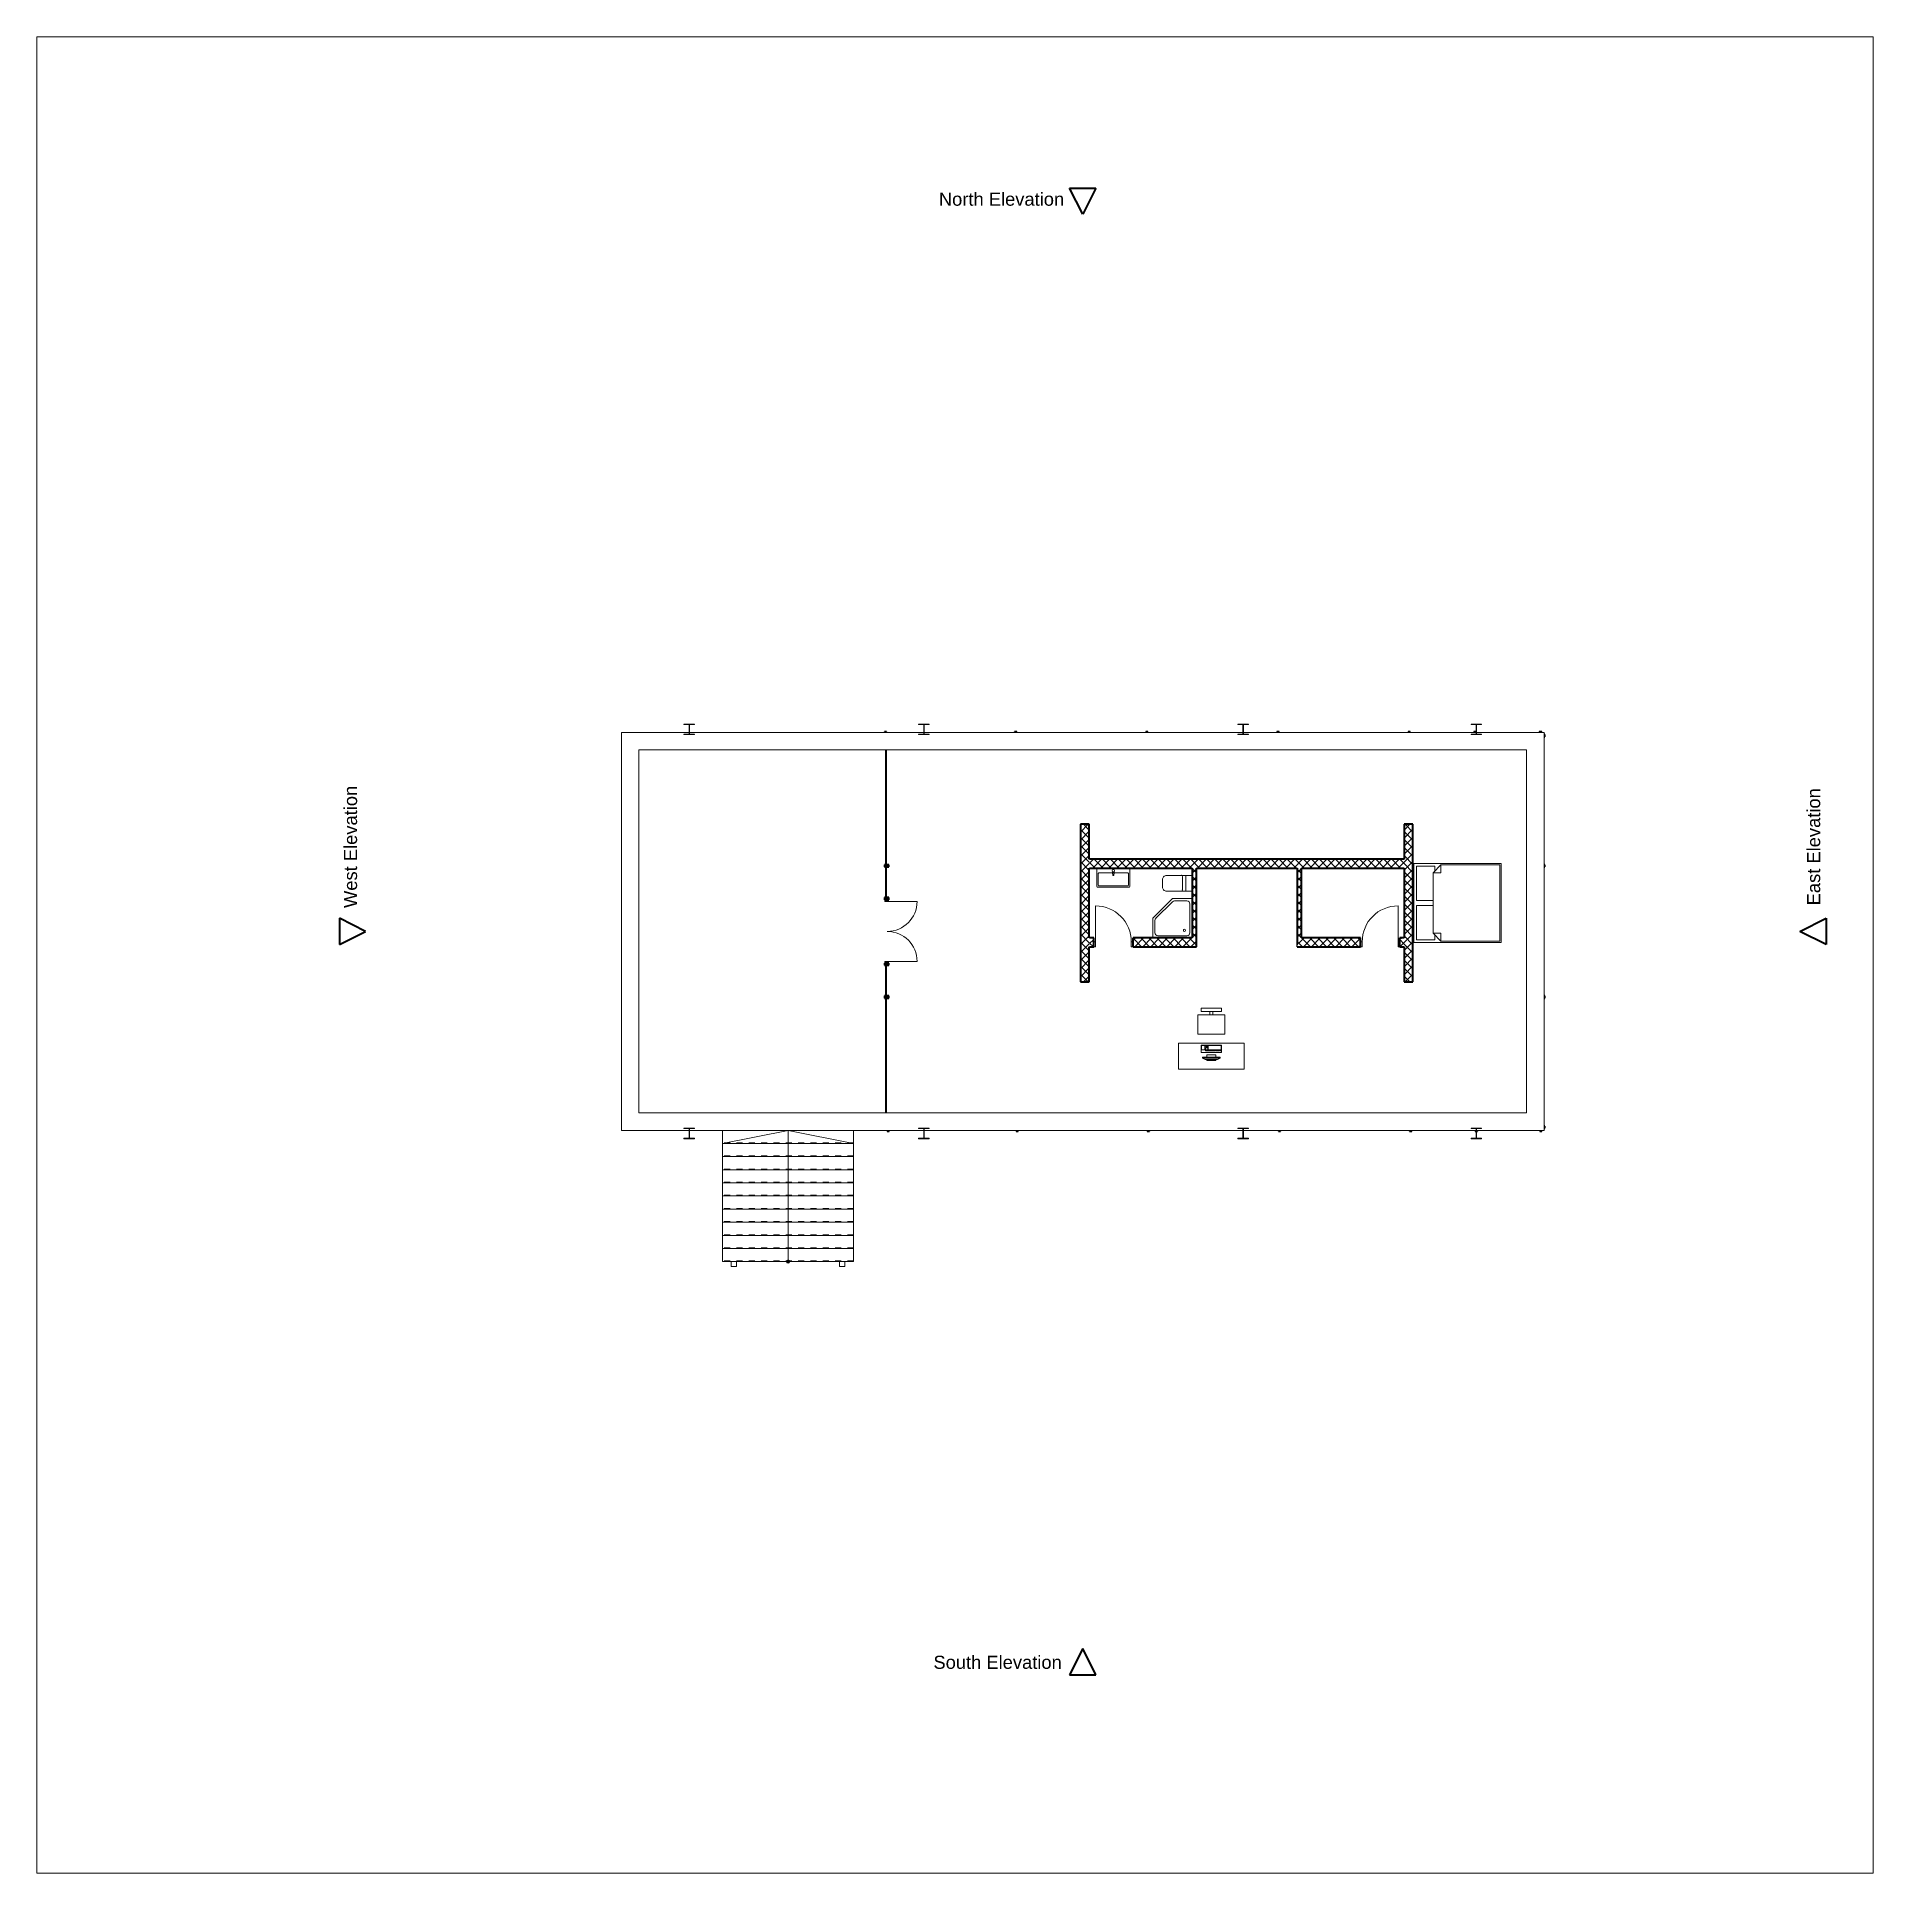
# Model space of a CAD drawing. Header units: metres. Extents: x -13.4 to 28.6, y -17 to 25.
import ezdxf

# ---------------------------------------------------------------- set-up
doc = ezdxf.new("R2010")
doc.units = ezdxf.units.M
doc.header["$MEASUREMENT"] = 0
doc.set_wipeout_variables(frame=1)
for name, pattern in [('Dense Dotted', [0.176389, 0, -0.176389]), ('Small Dashed', [0.282222, 0.141111, -0.141111]), ('Wipeout_Contour', [1, 0, -1])]:
    doc.linetypes.add(name, pattern=pattern)
for name, color, linetype in [('Finish - Wall', 7, 'Continuous'), ('Interior - Furniture', 7, 'Continuous'), ('Interior - Partition', 7, 'Continuous'), ('Marker - Elevation', 7, 'Continuous'), ('Porte ARCHICAD', 7, 'Continuous'), ('Site & Landscape - Terrain', 7, 'Continuous'), ('Structural - Bearing', 7, 'Continuous'), ('Structural - Stair & Railing', 7, 'Continuous')]:
    doc.layers.add(name, color=color, linetype=linetype)
for name, color, linetype, lineweight in [('Finish - Wall_Num_Penna__1', 7, 'Continuous', 13), ('Finish - Wall_Num_Penna__27', 7, 'Continuous', 35), ('Interior - Furniture _Num_Penna__75', 6, 'Continuous', 20), ('Interior - Partition_Num_Penna__27', 7, 'Continuous', 35), ('Marker - Elevation_Num_Penna__6', 5, 'Continuous', 35), ('Porte ARCHICAD_Num_Penna__27', 7, 'Continuous', 35), ('Structural - Bearing_Num_Penna__1', 7, 'Continuous', 13), ('Structural - Stair & Railing_Num_Penna__11', 171, 'Continuous', 18)]:
    doc.layers.add(name, color=color, linetype=linetype, lineweight=lineweight)
for name, color, linetype, lineweight, true_color in [('Finish - Wall_Num_Penna__165', 7, 'Continuous', 13, 0x80d6ff), ('Finish - Wall_Num_Penna__166', 7, 'Continuous', 13, 0x97cbff), ('Interior - Furniture _Num_Penna__4', 7, 'Continuous', 20, 0x029e21), ('Interior - Partition_Num_Penna__169', 7, 'Continuous', 13, 0x68b353), ('Interior - Partition_Num_Penna__87', 7, 'Continuous', 20, 0x6a6a6a), ('Marker - Elevation_Num_Penna__25', 7, 'Continuous', 35, 0x40a5ff), ('Porte ARCHICAD_Num_Penna__103', 7, 'Continuous', 13, 0xffcc99), ('Porte ARCHICAD_Num_Penna__23', 7, 'Continuous', 20, 0xff6600), ('Porte ARCHICAD_Num_Penna__3', 7, 'Continuous', 18, 0xff6600), ('Site & Landscape - Terrain_Num_Penna__93', 7, 'Continuous', 13, 0xa2a233), ('Structural - Bearing_Num_Penna__166', 7, 'Continuous', 13, 0x97cbff), ('Structural - Bearing_Num_Penna__89', 7, 'Continuous', 20, 0x71cebe), ('Structural - Stair & Railing_Num_Penna__71', 171, 'Continuous', 20, 0xaaaaff), ('Structural - Stair & Railing_Num_Penna__91', 171, 'Continuous', 13, 0xaaaaff)]:
    doc.layers.add(name, color=color, linetype=linetype, lineweight=lineweight, true_color=true_color)
doc.styles.add('GENERATED_STYLE_1', font='Arial.ttf')
pattern_1 = [(45, (0, 0), (-0.0919239, 0.0919239), []), (135, (0, 0), (0.0919239, 0.0919239), [])]
pattern_2 = [(45, (0, 0), (-0.159099, 0.159099), []), (45, (-0.05303, 0.05303), (-0.159099, 0.159099), [])]

# ---------------------------------------------------------------- blocks, each defined once
blk = doc.blocks.new('Mesh_1', base_point=(-13.422, -17.039))
at = {"layer": 'Site & Landscape - Terrain_Num_Penna__93', "color": 55, "linetype": 'Continuous', "lineweight": 13, "true_color": 0xa2a233, "flags": 128}
blk.add_lwpolyline([(-13.422, -17.039), (28.578, -17.039), (28.578, 24.961), (-13.422, 24.961)], close=True, dxfattribs=at)
blk = doc.blocks.new('Solaio_1')
at = {"layer": 'Structural - Bearing_Num_Penna__89', "color": 123, "linetype": 'Continuous', "lineweight": 20, "true_color": 0x71cebe, "flags": 128}
blk.add_lwpolyline([(0, 0), (21, 0), (21, 9), (0, 9)], close=True, dxfattribs=at)
blk = doc.blocks.new('Solaio_2')
at = {"layer": 'Structural - Bearing_Num_Penna__89', "color": 123, "linetype": 'Continuous', "lineweight": 20, "true_color": 0x71cebe, "flags": 128}
blk.add_lwpolyline([(0, 0), (21, 0), (21, 9), (0, 9)], close=True, dxfattribs=at)
blk = doc.blocks.new('Solaio_3', base_point=(-0.05, 0.035))
at = {"layer": 'Structural - Bearing_Num_Penna__89', "color": 123, "linetype": 'Continuous', "lineweight": 20, "true_color": 0x71cebe, "flags": 128}
blk.add_lwpolyline([(-0.05, 0.035), (20.95, 0.035), (20.95, 9.035), (-0.05, 9.035)], close=True, dxfattribs=at)
blk = doc.blocks.new('Curtain Wall_1')
at = {"layer": 'Finish - Wall_Num_Penna__165', "linetype": 'Continuous', "lineweight": 0, "true_color": 0x20353f}
for points in [[(5.99, 8.98), (6.01, 8.98), (6.01, 5.995), (5.99, 5.995)], [(5.99, 6.005), (6.01, 6.005), (6.01, 5.245), (5.99, 5.245)], [(5.99, 3.755), (6.01, 3.755), (6.01, 2.995), (5.99, 2.995)], [(5.99, 3.005), (6.01, 3.005), (6.01, 0.02), (5.99, 0.02)]]:
    blk.add_hatch(color=159, dxfattribs=at).paths.add_polyline_path(points)
at = {"layer": 'Finish - Wall_Num_Penna__166', "linetype": 'Continuous', "lineweight": 13, "true_color": 0x97cbff}
for points in [[(5.965, 8.95), (6.065, 8.95), (6.065, 9), (5.965, 9)], [(5.965, 5.975), (6.065, 5.975), (6.065, 6.025), (5.965, 6.025)], [(5.965, 5.225), (6.065, 5.225), (6.065, 5.275), (5.965, 5.275)], [(5.965, 3.725), (6.065, 3.725), (6.065, 3.775), (5.965, 3.775)], [(5.965, 2.975), (6.065, 2.975), (6.065, 3.025), (5.965, 3.025)], [(5.965, 0), (6.065, 0), (6.065, 0.05), (5.965, 0.05)]]:
    blk.add_hatch(color=151, dxfattribs=at).paths.add_polyline_path(points)
at = {"layer": 'Porte ARCHICAD_Num_Penna__103', "linetype": 'Continuous', "lineweight": 13, "true_color": 0xffcc99}
for points in [[(6.03, 5.23), (6.03, 5.185), (5.975, 5.185), (5.975, 5.23)], [(5.975, 3.77), (5.975, 3.815), (6.03, 3.815), (6.03, 3.77)]]:
    blk.add_hatch(color=31, dxfattribs=at).paths.add_polyline_path(points)
at = {"layer": 'Finish - Wall_Num_Penna__1', "color": 7, "linetype": 'Continuous', "lineweight": 13}
for p, q in [((5.99, 5.995), (5.99, 8.98)), ((5.99, 8.98), (6.01, 8.98)), ((6.01, 8.98), (6.01, 5.995)), ((5.99, 5.245), (5.99, 6.005)), ((5.99, 6.005), (6.01, 6.005)), ((6.01, 5.995), (5.99, 5.995)), ((6.01, 6.005), (6.01, 5.245)), ((6.01, 5.245), (5.99, 5.245)), ((5.99, 2.995), (5.99, 3.755)), ((5.99, 3.755), (6.01, 3.755)), ((6.01, 3.755), (6.01, 2.995)), ((5.99, 0.02), (5.99, 3.005)), ((5.99, 3.005), (6.01, 3.005)), ((6.01, 2.995), (5.99, 2.995)), ((6.01, 3.005), (6.01, 0.02)), ((6.01, 0.02), (5.99, 0.02))]:
    blk.add_line(p, q, dxfattribs=at)
at = {"layer": 'Finish - Wall_Num_Penna__27', "color": 7, "linetype": 'Continuous', "lineweight": 35}
for p, q in [((6.065, 9), (5.965, 9)), ((5.965, 9), (5.965, 8.95)), ((5.965, 8.95), (6.065, 8.95)), ((6.065, 8.95), (6.065, 9)), ((6.065, 6.025), (5.965, 6.025)), ((5.965, 6.025), (5.965, 5.975)), ((5.965, 5.975), (6.065, 5.975)), ((6.065, 5.975), (6.065, 6.025)), ((6.065, 5.275), (5.965, 5.275)), ((5.965, 5.275), (5.965, 5.225)), ((5.965, 5.225), (6.065, 5.225)), ((6.065, 5.225), (6.065, 5.275)), ((6.065, 3.775), (5.965, 3.775)), ((5.965, 3.775), (5.965, 3.725)), ((5.965, 3.725), (6.065, 3.725)), ((6.065, 3.725), (6.065, 3.775)), ((6.065, 3.025), (5.965, 3.025)), ((5.965, 3.025), (5.965, 2.975)), ((5.965, 2.975), (6.065, 2.975)), ((6.065, 2.975), (6.065, 3.025)), ((6.065, 0.05), (5.965, 0.05)), ((5.965, 0.05), (5.965, 0)), ((5.965, 0), (6.065, 0)), ((6.065, 0), (6.065, 0.05))]:
    blk.add_line(p, q, dxfattribs=at)
at = {"layer": 'Porte ARCHICAD_Num_Penna__23', "color": 30, "linetype": 'Continuous', "lineweight": 20, "true_color": 0xff6600}
for p, q in [((5.975, 5.23), (6.03, 5.23)), ((5.975, 5.185), (5.975, 5.23)), ((6.03, 5.185), (5.975, 5.185)), ((6.03, 5.23), (6.03, 5.185)), ((6.03, 5.185), (6.71, 5.185)), ((5.975, 3.815), (6.03, 3.815)), ((5.975, 3.77), (5.975, 3.815)), ((6.03, 3.815), (6.03, 3.77)), ((6.03, 3.815), (6.71, 3.815)), ((6.03, 3.77), (5.975, 3.77))]:
    blk.add_line(p, q, dxfattribs=at)
at = {"layer": 'Porte ARCHICAD_Num_Penna__3', "color": 30, "linetype": 'Continuous', "lineweight": 18, "true_color": 0xff6600}
for centre, start_param, end_param in [((6.03, 5.185), 3.141593, 4.712389), ((6.03, 3.815), 4.712389, 6.283185)]:
    blk.add_ellipse(centre, major_axis=(0, 0.685), ratio=0.993377, start_param=start_param, end_param=end_param, dxfattribs=at)
blk = doc.blocks.new('Curtain Wall_2')
at = {"layer": 'Finish - Wall_Num_Penna__165', "linetype": 'Continuous', "lineweight": 0, "true_color": 0x20353f}
for points in [[(5.985, 8.99), (5.985, 9.01), (8.97, 9.01), (8.97, 8.99)], [(8.96, 8.99), (8.96, 9.01), (11.97, 9.01), (11.97, 8.99)], [(11.96, 8.99), (11.96, 9.01), (14.97, 9.01), (14.97, 8.99)], [(14.96, 8.99), (14.96, 9.01), (17.97, 9.01), (17.97, 8.99)], [(17.96, 8.99), (17.96, 9.01), (19.47, 9.01), (19.47, 8.99)], [(19.46, 8.99), (19.46, 9.01), (20.97, 9.01), (20.97, 8.99)], [(20.96, 8.99), (20.96, 9.01), (20.98, 9.01), (20.98, 8.99)]]:
    blk.add_hatch(color=159, dxfattribs=at).paths.add_polyline_path(points)
at = {"layer": 'Finish - Wall_Num_Penna__166', "linetype": 'Continuous', "lineweight": 13, "true_color": 0x97cbff}
for points in [[(6.015, 8.965), (6.015, 9.065), (5.965, 9.065), (5.965, 8.965)], [(8.99, 8.965), (8.99, 9.065), (8.94, 9.065), (8.94, 8.965)], [(11.99, 8.965), (11.99, 9.065), (11.94, 9.065), (11.94, 8.965)], [(14.99, 8.965), (14.99, 9.065), (14.94, 9.065), (14.94, 8.965)], [(17.99, 8.965), (17.99, 9.065), (17.94, 9.065), (17.94, 8.965)], [(19.49, 8.965), (19.49, 9.065), (19.44, 9.065), (19.44, 8.965)], [(20.99, 8.965), (20.99, 9.065), (20.94, 9.065), (20.94, 8.965)], [(21, 8.965), (21, 9.065), (20.95, 9.065), (20.95, 8.965)]]:
    blk.add_hatch(color=151, dxfattribs=at).paths.add_polyline_path(points)
at = {"layer": 'Finish - Wall_Num_Penna__1', "color": 7, "linetype": 'Continuous', "lineweight": 13}
for p, q in [((5.985, 9.01), (8.97, 9.01)), ((5.985, 8.99), (5.985, 9.01)), ((8.97, 8.99), (5.985, 8.99)), ((8.96, 9.01), (11.97, 9.01)), ((8.96, 8.99), (8.96, 9.01)), ((11.97, 8.99), (8.96, 8.99)), ((8.97, 9.01), (8.97, 8.99)), ((11.96, 9.01), (14.97, 9.01)), ((11.96, 8.99), (11.96, 9.01)), ((14.97, 8.99), (11.96, 8.99)), ((11.97, 9.01), (11.97, 8.99)), ((14.96, 9.01), (17.97, 9.01)), ((14.96, 8.99), (14.96, 9.01)), ((17.97, 8.99), (14.96, 8.99)), ((14.97, 9.01), (14.97, 8.99)), ((17.96, 9.01), (19.47, 9.01)), ((17.96, 8.99), (17.96, 9.01)), ((19.47, 8.99), (17.96, 8.99)), ((17.97, 9.01), (17.97, 8.99)), ((19.46, 9.01), (20.97, 9.01)), ((19.46, 8.99), (19.46, 9.01)), ((20.97, 8.99), (19.46, 8.99)), ((19.47, 9.01), (19.47, 8.99)), ((20.96, 9.01), (20.98, 9.01)), ((20.96, 8.99), (20.96, 9.01)), ((20.98, 8.99), (20.96, 8.99)), ((20.97, 9.01), (20.97, 8.99)), ((20.98, 9.01), (20.98, 8.99))]:
    blk.add_line(p, q, dxfattribs=at)
at = {"layer": 'Finish - Wall_Num_Penna__27', "color": 7, "linetype": 'Continuous', "lineweight": 35}
for p, q in [((6.015, 9.065), (5.965, 9.065)), ((5.965, 9.065), (5.965, 8.965)), ((5.965, 8.965), (6.015, 8.965)), ((6.015, 8.965), (6.015, 9.065)), ((8.99, 9.065), (8.94, 9.065)), ((8.94, 9.065), (8.94, 8.965)), ((8.94, 8.965), (8.99, 8.965)), ((8.99, 8.965), (8.99, 9.065)), ((11.99, 9.065), (11.94, 9.065)), ((11.94, 9.065), (11.94, 8.965)), ((11.94, 8.965), (11.99, 8.965)), ((11.99, 8.965), (11.99, 9.065)), ((14.99, 9.065), (14.94, 9.065)), ((14.94, 9.065), (14.94, 8.965)), ((14.94, 8.965), (14.99, 8.965)), ((14.99, 8.965), (14.99, 9.065)), ((17.99, 9.065), (17.94, 9.065)), ((17.94, 9.065), (17.94, 8.965)), ((17.94, 8.965), (17.99, 8.965)), ((17.99, 8.965), (17.99, 9.065)), ((19.49, 9.065), (19.44, 9.065)), ((19.44, 9.065), (19.44, 8.965)), ((19.44, 8.965), (19.49, 8.965)), ((19.49, 8.965), (19.49, 9.065)), ((20.99, 9.065), (20.94, 9.065)), ((20.94, 9.065), (20.94, 8.965)), ((20.94, 8.965), (20.99, 8.965)), ((21, 9.065), (20.95, 9.065)), ((20.95, 9.065), (20.95, 8.965)), ((20.95, 8.965), (21, 8.965)), ((20.99, 8.965), (20.99, 9.065)), ((21, 8.965), (21, 9.065))]:
    blk.add_line(p, q, dxfattribs=at)
blk = doc.blocks.new('Curtain Wall_3')
at = {"layer": 'Finish - Wall_Num_Penna__165', "linetype": 'Continuous', "lineweight": 0, "true_color": 0x20353f}
for points in [[(20.99, 8.98), (21.01, 8.98), (21.01, 5.995), (20.99, 5.995)], [(20.99, 6.005), (21.01, 6.005), (21.01, 2.995), (20.99, 2.995)], [(20.99, 3.005), (21.01, 3.005), (21.01, 0.02), (20.99, 0.02)]]:
    blk.add_hatch(color=159, dxfattribs=at).paths.add_polyline_path(points)
at = {"layer": 'Finish - Wall_Num_Penna__166', "linetype": 'Continuous', "lineweight": 13, "true_color": 0x97cbff}
for points in [[(20.965, 8.95), (21.065, 8.95), (21.065, 9), (20.965, 9)], [(20.965, 5.975), (21.065, 5.975), (21.065, 6.025), (20.965, 6.025)], [(20.965, 2.975), (21.065, 2.975), (21.065, 3.025), (20.965, 3.025)], [(20.965, 0), (21.065, 0), (21.065, 0.05), (20.965, 0.05)]]:
    blk.add_hatch(color=151, dxfattribs=at).paths.add_polyline_path(points)
at = {"layer": 'Finish - Wall_Num_Penna__1', "color": 7, "linetype": 'Continuous', "lineweight": 13}
for p, q in [((20.99, 5.995), (20.99, 8.98)), ((20.99, 8.98), (21.01, 8.98)), ((21.01, 8.98), (21.01, 5.995)), ((20.99, 2.995), (20.99, 6.005)), ((20.99, 6.005), (21.01, 6.005)), ((21.01, 5.995), (20.99, 5.995)), ((21.01, 6.005), (21.01, 2.995)), ((20.99, 0.02), (20.99, 3.005)), ((20.99, 3.005), (21.01, 3.005)), ((21.01, 2.995), (20.99, 2.995)), ((21.01, 3.005), (21.01, 0.02)), ((21.01, 0.02), (20.99, 0.02))]:
    blk.add_line(p, q, dxfattribs=at)
at = {"layer": 'Finish - Wall_Num_Penna__27', "color": 7, "linetype": 'Continuous', "lineweight": 35}
for p, q in [((21.065, 9), (20.965, 9)), ((20.965, 9), (20.965, 8.95)), ((20.965, 8.95), (21.065, 8.95)), ((21.065, 8.95), (21.065, 9)), ((21.065, 6.025), (20.965, 6.025)), ((20.965, 6.025), (20.965, 5.975)), ((20.965, 5.975), (21.065, 5.975)), ((21.065, 5.975), (21.065, 6.025)), ((21.065, 3.025), (20.965, 3.025)), ((20.965, 3.025), (20.965, 2.975)), ((20.965, 2.975), (21.065, 2.975)), ((21.065, 2.975), (21.065, 3.025)), ((21.065, 0.05), (20.965, 0.05)), ((20.965, 0.05), (20.965, 0)), ((20.965, 0), (21.065, 0)), ((21.065, 0), (21.065, 0.05))]:
    blk.add_line(p, q, dxfattribs=at)
blk = doc.blocks.new('Curtain Wall_4')
at = {"layer": 'Finish - Wall_Num_Penna__165', "linetype": 'Continuous', "lineweight": 0, "true_color": 0x20353f}
for points in [[(9.005, 0.01), (9.005, -0.01), (6.045, -0.01), (6.045, 0.01)], [(12.005, 0.01), (12.005, -0.01), (8.995, -0.01), (8.995, 0.01)], [(15.005, 0.01), (15.005, -0.01), (11.995, -0.01), (11.995, 0.01)], [(18.005, 0.01), (18.005, -0.01), (14.995, -0.01), (14.995, 0.01)], [(19.505, 0.01), (19.505, -0.01), (17.995, -0.01), (17.995, 0.01)], [(20.98, 0.01), (20.98, -0.01), (19.495, -0.01), (19.495, 0.01)]]:
    blk.add_hatch(color=159, dxfattribs=at).paths.add_polyline_path(points)
at = {"layer": 'Finish - Wall_Num_Penna__166', "linetype": 'Continuous', "lineweight": 13, "true_color": 0x97cbff}
for points in [[(6.025, 0.035), (6.025, -0.065), (6.075, -0.065), (6.075, 0.035)], [(8.975, 0.035), (8.975, -0.065), (9.025, -0.065), (9.025, 0.035)], [(11.975, 0.035), (11.975, -0.065), (12.025, -0.065), (12.025, 0.035)], [(14.975, 0.035), (14.975, -0.065), (15.025, -0.065), (15.025, 0.035)], [(17.975, 0.035), (17.975, -0.065), (18.025, -0.065), (18.025, 0.035)], [(19.475, 0.035), (19.475, -0.065), (19.525, -0.065), (19.525, 0.035)], [(20.95, 0.035), (20.95, -0.065), (21, -0.065), (21, 0.035)]]:
    blk.add_hatch(color=151, dxfattribs=at).paths.add_polyline_path(points)
at = {"layer": 'Finish - Wall_Num_Penna__1', "color": 7, "linetype": 'Continuous', "lineweight": 13}
for p, q in [((6.045, 0.01), (9.005, 0.01)), ((6.045, -0.01), (6.045, 0.01)), ((8.995, 0.01), (12.005, 0.01)), ((8.995, -0.01), (8.995, 0.01)), ((9.005, 0.01), (9.005, -0.01)), ((11.995, 0.01), (15.005, 0.01)), ((11.995, -0.01), (11.995, 0.01)), ((12.005, 0.01), (12.005, -0.01)), ((14.995, 0.01), (18.005, 0.01)), ((14.995, -0.01), (14.995, 0.01)), ((15.005, 0.01), (15.005, -0.01)), ((17.995, 0.01), (19.505, 0.01)), ((17.995, -0.01), (17.995, 0.01)), ((18.005, 0.01), (18.005, -0.01)), ((19.495, 0.01), (20.98, 0.01)), ((19.495, -0.01), (19.495, 0.01)), ((19.505, 0.01), (19.505, -0.01)), ((20.98, 0.01), (20.98, -0.01)), ((9.005, -0.01), (6.045, -0.01)), ((12.005, -0.01), (8.995, -0.01)), ((15.005, -0.01), (11.995, -0.01)), ((18.005, -0.01), (14.995, -0.01)), ((19.505, -0.01), (17.995, -0.01)), ((20.98, -0.01), (19.495, -0.01))]:
    blk.add_line(p, q, dxfattribs=at)
at = {"layer": 'Finish - Wall_Num_Penna__27', "color": 7, "linetype": 'Continuous', "lineweight": 35}
for p, q in [((6.025, 0.035), (6.025, -0.065)), ((6.075, 0.035), (6.025, 0.035)), ((6.075, -0.065), (6.075, 0.035)), ((8.975, 0.035), (8.975, -0.065)), ((9.025, 0.035), (8.975, 0.035)), ((9.025, -0.065), (9.025, 0.035)), ((11.975, 0.035), (11.975, -0.065)), ((12.025, 0.035), (11.975, 0.035)), ((12.025, -0.065), (12.025, 0.035)), ((14.975, 0.035), (14.975, -0.065)), ((15.025, 0.035), (14.975, 0.035)), ((15.025, -0.065), (15.025, 0.035)), ((17.975, 0.035), (17.975, -0.065)), ((18.025, 0.035), (17.975, 0.035)), ((18.025, -0.065), (18.025, 0.035)), ((19.475, 0.035), (19.475, -0.065)), ((19.525, 0.035), (19.475, 0.035)), ((19.525, -0.065), (19.525, 0.035)), ((20.95, 0.035), (20.95, -0.065)), ((21, 0.035), (20.95, 0.035)), ((21, -0.065), (21, 0.035)), ((6.025, -0.065), (6.075, -0.065)), ((8.975, -0.065), (9.025, -0.065)), ((11.975, -0.065), (12.025, -0.065)), ((14.975, -0.065), (15.025, -0.065)), ((17.975, -0.065), (18.025, -0.065)), ((19.475, -0.065), (19.525, -0.065)), ((20.95, -0.065), (21, -0.065))]:
    blk.add_line(p, q, dxfattribs=at)
blk = doc.blocks.new('Scala_1')
at = {"layer": 'Structural - Stair & Railing_Num_Penna__11', "color": 171, "linetype": 'Small Dashed', "lineweight": 18}
for p, q in [((2.58, -0.05), (2.46, -0.05)), ((2.46, -0.05), (2.46, -3.05)), ((2.58, -3.05), (2.58, -0.05)), ((5.06, -0.05), (4.94, -0.05)), ((4.94, -0.05), (4.94, -3.05)), ((5.06, -3.05), (5.06, -0.05)), ((2.46, -3.05), (2.46, -3.165)), ((2.46, -3.165), (2.58, -3.165)), ((2.58, -3.165), (2.58, -3.05)), ((4.94, -3.05), (4.94, -3.165)), ((4.94, -3.165), (5.06, -3.165)), ((5.06, -3.165), (5.06, -3.05))]:
    blk.add_line(p, q, dxfattribs=at)
at = {"color": 254, "linetype": 'Wipeout_Contour', "lineweight": 0, "ltscale": 19.810015}
blk.add_wipeout([(2.26, -2.75), (2.26, -3.05), (5.26, -3.05), (5.26, -2.75)], dxfattribs=at).dxf.layer = 'Structural - Stair & Railing'
at = {"layer": 'Structural - Stair & Railing_Num_Penna__71', "linetype": 'Continuous', "lineweight": 20, "true_color": 0xaaaaff}
blk.add_hatch(color=161, dxfattribs=at).paths.add_polyline_path([(3.797, -3.05, 1), (3.723, -3.05, 1)])
at = {"layer": 'Structural - Stair & Railing_Num_Penna__11', "color": 171, "linetype": 'Continuous', "lineweight": 18}
for p, q in [((2.26, -2.75), (2.26, -3.05)), ((5.26, -2.75), (2.26, -2.75)), ((5.26, -3.05), (5.26, -2.75)), ((2.26, -3.05), (5.26, -3.05))]:
    blk.add_line(p, q, dxfattribs=at)
for start, end in [(0, 180), (180, 0)]:
    blk.add_arc((3.76, -3.05), 0.0375, start, end, dxfattribs=at)
at = {"layer": 'Structural - Stair & Railing_Num_Penna__91', "color": 161, "linetype": 'Small Dashed', "lineweight": 13, "true_color": 0xaaaaff}
blk.add_line((5.26, -3.035), (2.26, -3.035), dxfattribs=at)
at = {"color": 254, "linetype": 'Wipeout_Contour', "lineweight": 0, "ltscale": 19.081886}
blk.add_wipeout([(2.26, -2.45), (2.26, -2.75), (5.26, -2.75), (5.26, -2.45)], dxfattribs=at).dxf.layer = 'Structural - Stair & Railing'
at = {"layer": 'Structural - Stair & Railing_Num_Penna__11', "color": 171, "linetype": 'Continuous', "lineweight": 18}
for p, q in [((2.26, -2.45), (2.26, -2.75)), ((5.26, -2.45), (2.26, -2.45)), ((5.26, -2.75), (5.26, -2.45)), ((2.26, -2.75), (5.26, -2.75)), ((3.76, -3.05), (3.76, -2.75))]:
    blk.add_line(p, q, dxfattribs=at)
at = {"layer": 'Structural - Stair & Railing_Num_Penna__91', "color": 161, "linetype": 'Small Dashed', "lineweight": 13, "true_color": 0xaaaaff}
blk.add_line((5.26, -2.735), (2.26, -2.735), dxfattribs=at)
at = {"color": 254, "linetype": 'Wipeout_Contour', "lineweight": 0, "ltscale": 18.396973}
blk.add_wipeout([(2.26, -2.15), (2.26, -2.45), (5.26, -2.45), (5.26, -2.15)], dxfattribs=at).dxf.layer = 'Structural - Stair & Railing'
at = {"layer": 'Structural - Stair & Railing_Num_Penna__11', "color": 171, "linetype": 'Continuous', "lineweight": 18}
for p, q in [((2.26, -2.15), (2.26, -2.45)), ((5.26, -2.15), (2.26, -2.15)), ((2.26, -2.45), (5.26, -2.45)), ((5.26, -2.45), (5.26, -2.15))]:
    blk.add_line(p, q, dxfattribs=at)
at = {"layer": 'Structural - Stair & Railing_Num_Penna__91', "color": 161, "linetype": 'Small Dashed', "lineweight": 13, "true_color": 0xaaaaff}
blk.add_line((5.26, -2.435), (2.26, -2.435), dxfattribs=at)
at = {"color": 254, "linetype": 'Wipeout_Contour', "lineweight": 0, "ltscale": 17.760093}
blk.add_wipeout([(2.26, -1.85), (2.26, -2.15), (5.26, -2.15), (5.26, -1.85)], dxfattribs=at).dxf.layer = 'Structural - Stair & Railing'
at = {"layer": 'Structural - Stair & Railing_Num_Penna__11', "color": 171, "linetype": 'Continuous', "lineweight": 18}
for p, q in [((2.26, -1.85), (2.26, -2.15)), ((5.26, -1.85), (2.26, -1.85)), ((5.26, -2.15), (5.26, -1.85)), ((2.26, -2.15), (5.26, -2.15))]:
    blk.add_line(p, q, dxfattribs=at)
at = {"layer": 'Structural - Stair & Railing_Num_Penna__91', "color": 161, "linetype": 'Small Dashed', "lineweight": 13, "true_color": 0xaaaaff}
blk.add_line((5.26, -2.135), (2.26, -2.135), dxfattribs=at)
at = {"color": 254, "linetype": 'Wipeout_Contour', "lineweight": 0, "ltscale": 17.176696}
blk.add_wipeout([(2.26, -1.55), (2.26, -1.85), (5.26, -1.85), (5.26, -1.55)], dxfattribs=at).dxf.layer = 'Structural - Stair & Railing'
at = {"layer": 'Structural - Stair & Railing_Num_Penna__11', "color": 171, "linetype": 'Continuous', "lineweight": 18}
for p, q in [((2.26, -1.55), (2.26, -1.85)), ((5.26, -1.55), (2.26, -1.55)), ((5.26, -1.85), (5.26, -1.55)), ((2.26, -1.85), (5.26, -1.85))]:
    blk.add_line(p, q, dxfattribs=at)
at = {"layer": 'Structural - Stair & Railing_Num_Penna__91', "color": 161, "linetype": 'Small Dashed', "lineweight": 13, "true_color": 0xaaaaff}
blk.add_line((5.26, -1.835), (2.26, -1.835), dxfattribs=at)
at = {"color": 254, "linetype": 'Wipeout_Contour', "lineweight": 0, "ltscale": 16.652968}
blk.add_wipeout([(2.26, -1.25), (2.26, -1.55), (5.26, -1.55), (5.26, -1.25)], dxfattribs=at).dxf.layer = 'Structural - Stair & Railing'
at = {"layer": 'Structural - Stair & Railing_Num_Penna__11', "color": 171, "linetype": 'Continuous', "lineweight": 18}
for p, q in [((2.26, -1.25), (2.26, -1.55)), ((5.26, -1.25), (2.26, -1.25)), ((5.26, -1.55), (5.26, -1.25)), ((2.26, -1.55), (5.26, -1.55))]:
    blk.add_line(p, q, dxfattribs=at)
at = {"layer": 'Structural - Stair & Railing_Num_Penna__91', "color": 161, "linetype": 'Small Dashed', "lineweight": 13, "true_color": 0xaaaaff}
blk.add_line((5.26, -1.535), (2.26, -1.535), dxfattribs=at)
at = {"color": 254, "linetype": 'Wipeout_Contour', "lineweight": 0, "ltscale": 16.195938}
blk.add_wipeout([(2.26, -0.95), (2.26, -1.25), (5.26, -1.25), (5.26, -0.95)], dxfattribs=at).dxf.layer = 'Structural - Stair & Railing'
at = {"layer": 'Structural - Stair & Railing_Num_Penna__11', "color": 171, "linetype": 'Continuous', "lineweight": 18}
for p, q in [((2.26, -0.95), (2.26, -1.25)), ((5.26, -0.95), (2.26, -0.95)), ((2.26, -1.25), (5.26, -1.25)), ((5.26, -1.25), (5.26, -0.95))]:
    blk.add_line(p, q, dxfattribs=at)
at = {"layer": 'Structural - Stair & Railing_Num_Penna__91', "color": 161, "linetype": 'Small Dashed', "lineweight": 13, "true_color": 0xaaaaff}
blk.add_line((5.26, -1.235), (2.26, -1.235), dxfattribs=at)
at = {"color": 254, "linetype": 'Wipeout_Contour', "lineweight": 0, "ltscale": 15.813549}
blk.add_wipeout([(2.26, -0.65), (2.26, -0.95), (5.26, -0.95), (5.26, -0.65)], dxfattribs=at).dxf.layer = 'Structural - Stair & Railing'
at = {"layer": 'Structural - Stair & Railing_Num_Penna__11', "color": 171, "linetype": 'Continuous', "lineweight": 18}
for p, q in [((2.26, -0.65), (2.26, -0.95)), ((5.26, -0.65), (2.26, -0.65)), ((5.26, -0.95), (5.26, -0.65)), ((2.26, -0.95), (5.26, -0.95))]:
    blk.add_line(p, q, dxfattribs=at)
at = {"layer": 'Structural - Stair & Railing_Num_Penna__91', "color": 161, "linetype": 'Small Dashed', "lineweight": 13, "true_color": 0xaaaaff}
blk.add_line((5.26, -0.935), (2.26, -0.935), dxfattribs=at)
at = {"color": 254, "linetype": 'Wipeout_Contour', "lineweight": 0, "ltscale": 15.514642}
blk.add_wipeout([(2.26, -0.35), (2.26, -0.65), (5.26, -0.65), (5.26, -0.35)], dxfattribs=at).dxf.layer = 'Structural - Stair & Railing'
at = {"layer": 'Structural - Stair & Railing_Num_Penna__11', "color": 171, "linetype": 'Continuous', "lineweight": 18}
for p, q in [((2.26, -0.35), (2.26, -0.65)), ((5.26, -0.35), (2.26, -0.35)), ((5.26, -0.65), (5.26, -0.35)), ((2.26, -0.65), (5.26, -0.65))]:
    blk.add_line(p, q, dxfattribs=at)
at = {"layer": 'Structural - Stair & Railing_Num_Penna__91', "color": 161, "linetype": 'Small Dashed', "lineweight": 13, "true_color": 0xaaaaff}
blk.add_line((5.26, -0.635), (2.26, -0.635), dxfattribs=at)
at = {"color": 254, "linetype": 'Wipeout_Contour', "lineweight": 0, "ltscale": 15.308689}
blk.add_wipeout([(2.26, -0.35), (5.26, -0.35), (5.26, -0.05), (2.26, -0.05)], dxfattribs=at).dxf.layer = 'Structural - Stair & Railing'
at = {"layer": 'Structural - Stair & Railing_Num_Penna__11', "color": 171, "linetype": 'Continuous', "lineweight": 18}
for p, q in [((5.26, -0.05), (2.26, -0.05)), ((2.26, -0.05), (2.26, -0.35)), ((3.76, -0.05), (2.26, -0.35)), ((2.26, -0.35), (5.26, -0.35)), ((3.76, -0.35), (3.76, -0.05)), ((5.26, -0.35), (3.76, -0.05)), ((3.76, -2.75), (3.76, -0.35)), ((5.26, -0.35), (5.26, -0.05))]:
    blk.add_line(p, q, dxfattribs=at)
at = {"layer": 'Structural - Stair & Railing_Num_Penna__91', "color": 161, "linetype": 'Small Dashed', "lineweight": 13, "true_color": 0xaaaaff}
blk.add_line((5.26, -0.335), (2.26, -0.335), dxfattribs=at)
blk = doc.blocks.new('Muro_1')
at = {"color": 254, "linetype": 'Wipeout_Contour', "lineweight": 0, "ltscale": 379.215083}
blk.add_wipeout([(0.35, 0.35), (-0.05, -0.05), (1.495, -0.05), (1.495, -0.01), (1.38, -0.01), (1.38, 0), (1.62, 0), (1.62, -0.01), (1.505, -0.01), (1.505, -0.05), (6.862, -0.05), (6.862, -0.01), (6.747, -0.01), (6.747, 0), (6.987, 0), (6.987, -0.01), (6.872, -0.01), (6.872, -0.05), (14.164, -0.05), (14.164, -0.01), (14.049, -0.01), (14.049, 0), (14.289, 0), (14.289, -0.01), (14.174, -0.01), (14.174, -0.05), (19.495, -0.05), (19.495, -0.01), (19.38, -0.01), (19.38, 0), (19.62, 0), (19.62, -0.01), (19.505, -0.01), (19.505, -0.05), (21.05, -0.05), (20.65, 0.35)], dxfattribs=at).dxf.layer = 'Interior - Partition'
at = {"layer": 'Interior - Partition_Num_Penna__87', "color": 251, "linetype": 'Continuous', "lineweight": 20, "true_color": 0x6a6a6a, "flags": 128}
for points in [[(20.65, 0.35), (0.35, 0.35)], [(-0.05, -0.05), (1.495, -0.05)], [(1.505, -0.05), (6.862, -0.05)], [(6.872, -0.05), (14.164, -0.05)], [(14.174, -0.05), (19.495, -0.05)], [(19.505, -0.05), (21.05, -0.05)]]:
    blk.add_lwpolyline(points, dxfattribs=at)
blk = doc.blocks.new('Muro_2', base_point=(21, 0))
at = {"color": 254, "linetype": 'Wipeout_Contour', "lineweight": 0, "ltscale": 86.940771}
blk.add_wipeout([(21.05, -0.05), (21.05, 9.05), (20.65, 8.65), (20.65, 0.35)], dxfattribs=at).dxf.layer = 'Interior - Partition'
at = {"layer": 'Interior - Partition_Num_Penna__87', "color": 251, "linetype": 'Continuous', "lineweight": 20, "true_color": 0x6a6a6a, "flags": 128}
for points in [[(21.05, -0.05), (21.05, 9.05)], [(20.65, 8.65), (20.65, 0.35)]]:
    blk.add_lwpolyline(points, dxfattribs=at)
blk = doc.blocks.new('Muro_3', base_point=(21, 9))
at = {"color": 254, "linetype": 'Wipeout_Contour', "lineweight": 0, "ltscale": 538.751537}
blk.add_wipeout([(1.495, 9.05), (-0.05, 9.05), (0.35, 8.65), (20.65, 8.65), (21.05, 9.05), (19.505, 9.05), (19.505, 9.01), (19.62, 9.01), (19.62, 9), (19.38, 9), (19.38, 9.01), (19.495, 9.01), (19.495, 9.05), (14.174, 9.05), (14.174, 9.01), (14.289, 9.01), (14.289, 9), (14.049, 9), (14.049, 9.01), (14.164, 9.01), (14.164, 9.05), (6.872, 9.05), (6.872, 9.01), (6.987, 9.01), (6.987, 9), (6.747, 9), (6.747, 9.01), (6.862, 9.01), (6.862, 9.05), (1.505, 9.05), (1.505, 9.01), (1.62, 9.01), (1.62, 9), (1.38, 9), (1.38, 9.01), (1.495, 9.01)], dxfattribs=at).dxf.layer = 'Interior - Partition'
at = {"layer": 'Interior - Partition_Num_Penna__87', "color": 251, "linetype": 'Continuous', "lineweight": 20, "true_color": 0x6a6a6a, "flags": 128}
for points in [[(1.495, 9.05), (-0.05, 9.05)], [(6.862, 9.05), (1.505, 9.05)], [(14.164, 9.05), (6.872, 9.05)], [(19.495, 9.05), (14.174, 9.05)], [(21.05, 9.05), (19.505, 9.05)], [(0.35, 8.65), (20.65, 8.65)]]:
    blk.add_lwpolyline(points, dxfattribs=at)
blk = doc.blocks.new('Muro_4', base_point=(0, 9))
at = {"color": 254, "linetype": 'Wipeout_Contour', "lineweight": 0, "ltscale": 19.318494}
blk.add_wipeout([(-0.05, 9.05), (-0.05, -0.05), (0.35, 0.35), (0.35, 8.65)], dxfattribs=at).dxf.layer = 'Interior - Partition'
at = {"layer": 'Interior - Partition_Num_Penna__87', "color": 251, "linetype": 'Continuous', "lineweight": 20, "true_color": 0x6a6a6a, "flags": 128}
for points in [[(-0.05, 9.05), (-0.05, -0.05)], [(0.35, 0.35), (0.35, 8.65)]]:
    blk.add_lwpolyline(points, dxfattribs=at)
blk = doc.blocks.new('Door 21')
at = {"layer": 'Porte ARCHICAD_Num_Penna__23', "color": 30, "linetype": 'Continuous', "lineweight": 20, "true_color": 0xff6600}
for p, q in [((-0.41, 0), (-0.45, 0)), ((-0.45, 0), (-0.45, -0.115)), ((-0.41, -0.115), (-0.41, 0)), ((0.45, 0), (0.41, 0)), ((0.41, 0), (0.41, -0.115)), ((0.45, -0.115), (0.45, 0)), ((-0.45, -0.115), (-0.41, -0.115)), ((0.41, -0.115), (0.45, -0.115))]:
    blk.add_line(p, q, dxfattribs=at)
at = {"layer": 'Porte ARCHICAD_Num_Penna__27', "color": 7, "linetype": 'Continuous', "lineweight": 35}
for p, q in [((-0.45, 0.085), (-0.487, 0.085)), ((-0.45, 0.085), (-0.487, 0.085)), ((-0.45, 0), (-0.45, 0.085)), ((-0.45, 0), (-0.45, 0.085)), ((-0.45, -0.115), (-0.45, 0)), ((-0.45, -0.115), (-0.45, 0)), ((0.45, 0), (0.45, 0.085)), ((0.45, 0), (0.45, 0.085)), ((0.45, 0.085), (0.487, 0.085)), ((0.45, 0.085), (0.487, 0.085)), ((0.45, -0.115), (0.45, 0)), ((0.45, -0.115), (0.45, 0)), ((-0.45, -0.115), (-0.487, -0.115)), ((-0.45, -0.115), (-0.487, -0.115)), ((0.45, -0.115), (0.487, -0.115)), ((0.45, -0.115), (0.487, -0.115))]:
    blk.add_line(p, q, dxfattribs=at)
at = {"layer": 'Porte ARCHICAD_Num_Penna__3', "color": 30, "linetype": 'Continuous', "lineweight": 18, "true_color": 0xff6600}
blk.add_line((0.41, 0), (0.41, 0.82), dxfattribs=at)
blk.add_arc((0.41, 0), 0.82, 90, 180, dxfattribs=at)
blk = doc.blocks.new('Muro_5', base_point=(10.45, 4.15))
at = {"color": 254, "linetype": 'Wipeout_Contour', "lineweight": 0, "ltscale": 46.088669}
blk.add_wipeout([(10.65, 4.15), (10.75, 4.15), (10.75, 4.35), (10.65, 4.35)], dxfattribs=at).dxf.layer = 'Interior - Partition'
at = {"color": 254, "linetype": 'Wipeout_Contour', "lineweight": 0, "ltscale": 52.317761}
blk.add_wipeout([(13, 4.35), (11.65, 4.35), (11.65, 4.15), (13.1, 4.15)], dxfattribs=at).dxf.layer = 'Interior - Partition'
at = {"layer": 'Interior - Partition_Num_Penna__169', "linetype": 'Continuous', "lineweight": 13, "true_color": 0x68b353}
h = blk.add_hatch(dxfattribs=at)
h.set_pattern_fill('CONCRETE_BLOCK', color=85, style=0, pattern_type=2)
h.set_pattern_definition(pattern_1)
h.paths.add_polyline_path([(10.65, 4.15), (10.75, 4.15), (10.75, 4.35), (10.65, 4.35)])
h = blk.add_hatch(dxfattribs=at)
h.set_pattern_fill('CONCRETE_BLOCK', color=85, style=0, pattern_type=2)
h.set_pattern_definition(pattern_1)
h.paths.add_polyline_path([(13, 4.35), (11.65, 4.35), (11.65, 4.15), (13.1, 4.15)])
at = {"layer": 'Interior - Partition_Num_Penna__27', "color": 7, "linetype": 'Continuous', "lineweight": 35}
for p, q in [((10.75, 4.35), (10.713, 4.35)), ((10.75, 4.265), (10.75, 4.35)), ((10.75, 4.15), (10.75, 4.265)), ((11.65, 4.35), (11.687, 4.35)), ((11.65, 4.265), (11.65, 4.35)), ((11.65, 4.15), (11.65, 4.265)), ((10.75, 4.15), (10.713, 4.15)), ((11.65, 4.15), (11.687, 4.15))]:
    blk.add_line(p, q, dxfattribs=at)
at = {"layer": 'Interior - Partition_Num_Penna__27', "color": 7, "linetype": 'Continuous', "lineweight": 35, "flags": 128}
for points in [[(10.75, 4.35), (10.65, 4.35)], [(13, 4.35), (11.65, 4.35)], [(10.65, 4.15), (10.75, 4.15)], [(11.65, 4.15), (13.1, 4.15)]]:
    blk.add_lwpolyline(points, dxfattribs=at)
at = {"layer": 'Porte ARCHICAD', "color": 21, "linetype": 'Continuous', "lineweight": 18, "true_color": 0xff9955, "xscale": -1}
blk.add_blockref('Door 21', (11.2, 4.265), dxfattribs=at)
blk = doc.blocks.new('Muro_6', base_point=(18.05, 3.35))
at = {"color": 254, "linetype": 'Wipeout_Contour', "lineweight": 0, "ltscale": 74.990552}
blk.add_wipeout([(18.05, 3.35), (18.05, 6.95), (17.85, 6.95), (17.85, 3.35)], dxfattribs=at).dxf.layer = 'Interior - Partition'
at = {"layer": 'Interior - Partition_Num_Penna__169', "linetype": 'Continuous', "lineweight": 13, "true_color": 0x68b353}
h = blk.add_hatch(dxfattribs=at)
h.set_pattern_fill('CONCRETE_BLOCK', color=85, style=0, pattern_type=2)
h.set_pattern_definition(pattern_1)
h.paths.add_polyline_path([(18.05, 3.35), (18.05, 6.95), (17.85, 6.95), (17.85, 3.35)])
at = {"layer": 'Interior - Partition_Num_Penna__27', "color": 7, "linetype": 'Continuous', "lineweight": 35, "flags": 128}
for points in [[(18.05, 6.95), (17.85, 6.95)], [(17.85, 6.95), (17.85, 6.15)], [(18.05, 3.35), (18.05, 6.95)], [(17.85, 5.95), (17.85, 4.35)], [(17.85, 4.15), (17.85, 3.35)], [(17.85, 3.35), (18.05, 3.35)]]:
    blk.add_lwpolyline(points, dxfattribs=at)
blk = doc.blocks.new('Muro_7', base_point=(18.05, 6.15))
at = {"color": 254, "linetype": 'Wipeout_Contour', "lineweight": 0, "ltscale": 62.048378}
blk.add_wipeout([(17.85, 6.15), (10.65, 6.15), (10.65, 5.95), (17.85, 5.95)], dxfattribs=at).dxf.layer = 'Interior - Partition'
at = {"layer": 'Interior - Partition_Num_Penna__169', "linetype": 'Continuous', "lineweight": 13, "true_color": 0x68b353}
h = blk.add_hatch(dxfattribs=at)
h.set_pattern_fill('CONCRETE_BLOCK', color=85, style=0, pattern_type=2)
h.set_pattern_definition(pattern_1)
h.paths.add_polyline_path([(17.85, 6.15), (10.65, 6.15), (10.65, 5.95), (17.85, 5.95)])
at = {"layer": 'Interior - Partition_Num_Penna__27', "color": 7, "linetype": 'Continuous', "lineweight": 35, "flags": 128}
for points in [[(17.85, 6.15), (10.65, 6.15)], [(10.65, 5.95), (13, 5.95)], [(13.1, 5.95), (15.4, 5.95)], [(15.5, 5.95), (17.85, 5.95)]]:
    blk.add_lwpolyline(points, dxfattribs=at)
blk = doc.blocks.new('Muro_8', base_point=(10.45, 6.95))
at = {"color": 254, "linetype": 'Wipeout_Contour', "lineweight": 0, "ltscale": 47.324111}
blk.add_wipeout([(10.45, 6.95), (10.45, 3.35), (10.65, 3.35), (10.65, 6.95)], dxfattribs=at).dxf.layer = 'Interior - Partition'
at = {"layer": 'Interior - Partition_Num_Penna__169', "linetype": 'Continuous', "lineweight": 13, "true_color": 0x68b353}
h = blk.add_hatch(dxfattribs=at)
h.set_pattern_fill('CONCRETE_BLOCK', color=85, style=0, pattern_type=2)
h.set_pattern_definition(pattern_1)
h.paths.add_polyline_path([(10.45, 6.95), (10.45, 3.35), (10.65, 3.35), (10.65, 6.95)])
at = {"layer": 'Interior - Partition_Num_Penna__27', "color": 7, "linetype": 'Continuous', "lineweight": 35, "flags": 128}
for points in [[(10.45, 6.95), (10.45, 3.35)], [(10.65, 6.95), (10.45, 6.95)], [(10.65, 6.15), (10.65, 6.95)], [(10.65, 4.35), (10.65, 5.95)], [(10.65, 3.35), (10.65, 4.15)], [(10.45, 3.35), (10.65, 3.35)]]:
    blk.add_lwpolyline(points, dxfattribs=at)
blk = doc.blocks.new('Muro_9', base_point=(13.05, 6.15))
at = {"color": 254, "linetype": 'Wipeout_Contour', "lineweight": 0, "ltscale": 56.162664}
blk.add_wipeout([(13, 5.95), (13, 4.35), (13.1, 4.15), (13.1, 5.95)], dxfattribs=at).dxf.layer = 'Interior - Partition'
at = {"layer": 'Interior - Partition_Num_Penna__169', "linetype": 'Continuous', "lineweight": 13, "true_color": 0x68b353}
h = blk.add_hatch(dxfattribs=at)
h.set_pattern_fill('CONCRETE_BLOCK', color=85, style=0, pattern_type=2)
h.set_pattern_definition(pattern_1)
h.paths.add_polyline_path([(13, 5.95), (13, 4.35), (13.1, 4.15), (13.1, 5.95)])
at = {"layer": 'Interior - Partition_Num_Penna__27', "color": 7, "linetype": 'Continuous', "lineweight": 35, "flags": 128}
for points in [[(13, 5.95), (13, 4.35)], [(13.1, 4.15), (13.1, 5.95)]]:
    blk.add_lwpolyline(points, dxfattribs=at)
blk = doc.blocks.new('Muro_10', base_point=(15.45, 6.15))
at = {"color": 254, "linetype": 'Wipeout_Contour', "lineweight": 0, "ltscale": 65.191231}
blk.add_wipeout([(15.4, 5.95), (15.4, 4.15), (15.5, 4.35), (15.5, 5.95)], dxfattribs=at).dxf.layer = 'Interior - Partition'
at = {"layer": 'Interior - Partition_Num_Penna__169', "linetype": 'Continuous', "lineweight": 13, "true_color": 0x68b353}
h = blk.add_hatch(dxfattribs=at)
h.set_pattern_fill('CONCRETE_BLOCK', color=85, style=0, pattern_type=2)
h.set_pattern_definition(pattern_1)
h.paths.add_polyline_path([(15.4, 5.95), (15.4, 4.15), (15.5, 4.35), (15.5, 5.95)])
at = {"layer": 'Interior - Partition_Num_Penna__27', "color": 7, "linetype": 'Continuous', "lineweight": 35, "flags": 128}
for points in [[(15.4, 5.95), (15.4, 4.15)], [(15.5, 4.35), (15.5, 5.95)]]:
    blk.add_lwpolyline(points, dxfattribs=at)
blk = doc.blocks.new('Muro_11', base_point=(15.45, 4.15))
at = {"color": 254, "linetype": 'Wipeout_Contour', "lineweight": 0, "ltscale": 66.744342}
blk.add_wipeout([(15.5, 4.35), (15.4, 4.15), (16.85, 4.15), (16.85, 4.35)], dxfattribs=at).dxf.layer = 'Interior - Partition'
at = {"color": 254, "linetype": 'Wipeout_Contour', "lineweight": 0, "ltscale": 73.22605}
blk.add_wipeout([(17.85, 4.35), (17.75, 4.35), (17.75, 4.15), (17.85, 4.15)], dxfattribs=at).dxf.layer = 'Interior - Partition'
at = {"layer": 'Interior - Partition_Num_Penna__169', "linetype": 'Continuous', "lineweight": 13, "true_color": 0x68b353}
h = blk.add_hatch(dxfattribs=at)
h.set_pattern_fill('CONCRETE_BLOCK', color=85, style=0, pattern_type=2)
h.set_pattern_definition(pattern_1)
h.paths.add_polyline_path([(15.5, 4.35), (15.4, 4.15), (16.85, 4.15), (16.85, 4.35)])
h = blk.add_hatch(dxfattribs=at)
h.set_pattern_fill('CONCRETE_BLOCK', color=85, style=0, pattern_type=2)
h.set_pattern_definition(pattern_1)
h.paths.add_polyline_path([(17.85, 4.35), (17.75, 4.35), (17.75, 4.15), (17.85, 4.15)])
at = {"layer": 'Interior - Partition_Num_Penna__27', "color": 7, "linetype": 'Continuous', "lineweight": 35}
for p, q in [((16.85, 4.35), (16.813, 4.35)), ((16.85, 4.265), (16.85, 4.35)), ((16.85, 4.15), (16.85, 4.265)), ((17.75, 4.35), (17.787, 4.35)), ((17.75, 4.265), (17.75, 4.35)), ((17.75, 4.15), (17.75, 4.265)), ((16.85, 4.15), (16.813, 4.15)), ((17.75, 4.15), (17.787, 4.15))]:
    blk.add_line(p, q, dxfattribs=at)
at = {"layer": 'Interior - Partition_Num_Penna__27', "color": 7, "linetype": 'Continuous', "lineweight": 35, "flags": 128}
for points in [[(16.85, 4.35), (15.5, 4.35)], [(17.85, 4.35), (17.75, 4.35)], [(15.4, 4.15), (16.85, 4.15)], [(17.75, 4.15), (17.85, 4.15)]]:
    blk.add_lwpolyline(points, dxfattribs=at)
at = {"layer": 'Porte ARCHICAD', "color": 21, "linetype": 'Continuous', "lineweight": 18, "true_color": 0xff9955}
blk.add_blockref('Door 21', (17.3, 4.265), dxfattribs=at)
blk = doc.blocks.new('Pilastro_1', base_point=(1.5, 9.12))
at = {"color": 254, "linetype": 'Wipeout_Contour', "lineweight": 0, "ltscale": 111.012793}
blk.add_wipeout([(1.62, 9.24), (1.38, 9.24), (1.38, 9.2302), (1.4949, 9.2302), (1.4949, 9.0098), (1.38, 9.0098), (1.38, 9), (1.62, 9), (1.62, 9.0098), (1.5051, 9.0098), (1.5051, 9.2302), (1.62, 9.2302)], dxfattribs=at).dxf.layer = 'Structural - Bearing'
at = {"layer": 'Structural - Bearing_Num_Penna__166', "linetype": 'Continuous', "lineweight": 13, "true_color": 0x97cbff}
h = blk.add_hatch(dxfattribs=at)
h.set_pattern_fill('STEEL', color=151, style=0, pattern_type=2)
h.set_pattern_definition(pattern_2)
h.paths.add_polyline_path([(1.62, 9.24), (1.38, 9.24), (1.38, 9.2302), (1.4949, 9.2302), (1.4949, 9.0098), (1.38, 9.0098), (1.38, 9), (1.62, 9), (1.62, 9.0098), (1.5051, 9.0098), (1.5051, 9.2302), (1.62, 9.2302)])
at = {"layer": 'Structural - Bearing_Num_Penna__1', "color": 7, "linetype": 'Continuous', "lineweight": 13, "flags": 128}
blk.add_lwpolyline([(1.62, 9.24), (1.38, 9.24), (1.38, 9.2302), (1.4949, 9.2302), (1.4949, 9.0098), (1.38, 9.0098), (1.38, 9), (1.62, 9), (1.62, 9.0098), (1.5051, 9.0098), (1.5051, 9.2302), (1.62, 9.2302)], close=True, dxfattribs=at)
blk = doc.blocks.new('Pilastro_2', base_point=(19.5, 9.12))
at = {"color": 254, "linetype": 'Wipeout_Contour', "lineweight": 0, "ltscale": 258.405217}
blk.add_wipeout([(19.38, 9.24), (19.38, 9.2302), (19.4949, 9.2302), (19.4949, 9.0098), (19.38, 9.0098), (19.38, 9), (19.62, 9), (19.62, 9.0098), (19.5051, 9.0098), (19.5051, 9.2302), (19.62, 9.2302), (19.62, 9.24)], dxfattribs=at).dxf.layer = 'Structural - Bearing'
at = {"layer": 'Structural - Bearing_Num_Penna__166', "linetype": 'Continuous', "lineweight": 13, "true_color": 0x97cbff}
h = blk.add_hatch(dxfattribs=at)
h.set_pattern_fill('STEEL', color=151, style=0, pattern_type=2)
h.set_pattern_definition(pattern_2)
h.paths.add_polyline_path([(19.38, 9.24), (19.38, 9.2302), (19.4949, 9.2302), (19.4949, 9.0098), (19.38, 9.0098), (19.38, 9), (19.62, 9), (19.62, 9.0098), (19.5051, 9.0098), (19.5051, 9.2302), (19.62, 9.2302), (19.62, 9.24)])
at = {"layer": 'Structural - Bearing_Num_Penna__1', "color": 7, "linetype": 'Continuous', "lineweight": 13, "flags": 128}
blk.add_lwpolyline([(19.38, 9.24), (19.62, 9.24), (19.62, 9.2302), (19.5051, 9.2302), (19.5051, 9.0098), (19.62, 9.0098), (19.62, 9), (19.38, 9), (19.38, 9.0098), (19.4949, 9.0098), (19.4949, 9.2302), (19.38, 9.2302)], close=True, dxfattribs=at)
blk = doc.blocks.new('Pilastro_3', base_point=(14.169, 9.12))
at = {"color": 254, "linetype": 'Wipeout_Contour', "lineweight": 0, "ltscale": 202.297754}
blk.add_wipeout([(14.289, 9.24), (14.049, 9.24), (14.049, 9.23), (14.164, 9.23), (14.164, 9.01), (14.049, 9.01), (14.049, 9), (14.289, 9), (14.289, 9.01), (14.174, 9.01), (14.174, 9.23), (14.289, 9.23)], dxfattribs=at).dxf.layer = 'Structural - Bearing'
at = {"layer": 'Structural - Bearing_Num_Penna__166', "linetype": 'Continuous', "lineweight": 13, "true_color": 0x97cbff}
h = blk.add_hatch(dxfattribs=at)
h.set_pattern_fill('STEEL', color=151, style=0, pattern_type=2)
h.set_pattern_definition(pattern_2)
h.paths.add_polyline_path([(14.289, 9.24), (14.049, 9.24), (14.049, 9.23), (14.164, 9.23), (14.164, 9.01), (14.049, 9.01), (14.049, 9), (14.289, 9), (14.289, 9.01), (14.174, 9.01), (14.174, 9.23), (14.289, 9.23)])
at = {"layer": 'Structural - Bearing_Num_Penna__1', "color": 7, "linetype": 'Continuous', "lineweight": 13, "flags": 128}
blk.add_lwpolyline([(14.289, 9.24), (14.049, 9.24), (14.049, 9.23), (14.164, 9.23), (14.164, 9.01), (14.049, 9.01), (14.049, 9), (14.289, 9), (14.289, 9.01), (14.174, 9.01), (14.174, 9.23), (14.289, 9.23)], close=True, dxfattribs=at)
blk = doc.blocks.new('Pilastro_4', base_point=(6.867, 9.12))
at = {"color": 254, "linetype": 'Wipeout_Contour', "lineweight": 0, "ltscale": 137.104133}
blk.add_wipeout([(6.987, 9.24), (6.747, 9.24), (6.747, 9.23), (6.862, 9.23), (6.862, 9.01), (6.747, 9.01), (6.747, 9), (6.987, 9), (6.987, 9.01), (6.872, 9.01), (6.872, 9.23), (6.987, 9.23)], dxfattribs=at).dxf.layer = 'Structural - Bearing'
at = {"layer": 'Structural - Bearing_Num_Penna__166', "linetype": 'Continuous', "lineweight": 13, "true_color": 0x97cbff}
h = blk.add_hatch(dxfattribs=at)
h.set_pattern_fill('STEEL', color=151, style=0, pattern_type=2)
h.set_pattern_definition(pattern_2)
h.paths.add_polyline_path([(6.987, 9.24), (6.747, 9.24), (6.747, 9.23), (6.862, 9.23), (6.862, 9.01), (6.747, 9.01), (6.747, 9), (6.987, 9), (6.987, 9.01), (6.872, 9.01), (6.872, 9.23), (6.987, 9.23)])
at = {"layer": 'Structural - Bearing_Num_Penna__1', "color": 7, "linetype": 'Continuous', "lineweight": 13, "flags": 128}
blk.add_lwpolyline([(6.987, 9.24), (6.747, 9.24), (6.747, 9.23), (6.862, 9.23), (6.862, 9.01), (6.747, 9.01), (6.747, 9), (6.987, 9), (6.987, 9.01), (6.872, 9.01), (6.872, 9.23), (6.987, 9.23)], close=True, dxfattribs=at)
blk = doc.blocks.new('Pilastro_5', base_point=(1.5, -0.12))
at = {"color": 254, "linetype": 'Wipeout_Contour', "lineweight": 0, "ltscale": 19.335577}
blk.add_wipeout([(1.62, -0.24), (1.62, -0.2302), (1.5051, -0.2302), (1.5051, -0.0098), (1.62, -0.0098), (1.62, 0), (1.38, 0), (1.38, -0.0098), (1.4949, -0.0098), (1.4949, -0.2302), (1.38, -0.2302), (1.38, -0.24)], dxfattribs=at).dxf.layer = 'Structural - Bearing'
at = {"layer": 'Structural - Bearing_Num_Penna__166', "linetype": 'Continuous', "lineweight": 13, "true_color": 0x97cbff}
h = blk.add_hatch(dxfattribs=at)
h.set_pattern_fill('STEEL', color=151, style=0, pattern_type=2)
h.set_pattern_definition(pattern_2)
h.paths.add_polyline_path([(1.62, -0.24), (1.62, -0.2302), (1.5051, -0.2302), (1.5051, -0.0098), (1.62, -0.0098), (1.62, 0), (1.38, 0), (1.38, -0.0098), (1.4949, -0.0098), (1.4949, -0.2302), (1.38, -0.2302), (1.38, -0.24)])
at = {"layer": 'Structural - Bearing_Num_Penna__1', "color": 7, "linetype": 'Continuous', "lineweight": 13, "flags": 128}
blk.add_lwpolyline([(1.62, -0.24), (1.38, -0.24), (1.38, -0.2302), (1.4949, -0.2302), (1.4949, -0.0098), (1.38, -0.0098), (1.38, 0), (1.62, 0), (1.62, -0.0098), (1.5051, -0.0098), (1.5051, -0.2302), (1.62, -0.2302)], close=True, dxfattribs=at)
blk = doc.blocks.new('Pilastro_6', base_point=(19.5, -0.12))
at = {"color": 254, "linetype": 'Wipeout_Contour', "lineweight": 0, "ltscale": 234.099972}
blk.add_wipeout([(19.38, -0.24), (19.62, -0.24), (19.62, -0.2302), (19.5051, -0.2302), (19.5051, -0.0098), (19.62, -0.0098), (19.62, 0), (19.38, 0), (19.38, -0.0098), (19.4949, -0.0098), (19.4949, -0.2302), (19.38, -0.2302)], dxfattribs=at).dxf.layer = 'Structural - Bearing'
at = {"layer": 'Structural - Bearing_Num_Penna__166', "linetype": 'Continuous', "lineweight": 13, "true_color": 0x97cbff}
h = blk.add_hatch(dxfattribs=at)
h.set_pattern_fill('STEEL', color=151, style=0, pattern_type=2)
h.set_pattern_definition(pattern_2)
h.paths.add_polyline_path([(19.38, -0.24), (19.62, -0.24), (19.62, -0.2302), (19.5051, -0.2302), (19.5051, -0.0098), (19.62, -0.0098), (19.62, 0), (19.38, 0), (19.38, -0.0098), (19.4949, -0.0098), (19.4949, -0.2302), (19.38, -0.2302)])
at = {"layer": 'Structural - Bearing_Num_Penna__1', "color": 7, "linetype": 'Continuous', "lineweight": 13, "flags": 128}
blk.add_lwpolyline([(19.38, -0.24), (19.62, -0.24), (19.62, -0.2302), (19.5051, -0.2302), (19.5051, -0.0098), (19.62, -0.0098), (19.62, 0), (19.38, 0), (19.38, -0.0098), (19.4949, -0.0098), (19.4949, -0.2302), (19.38, -0.2302)], close=True, dxfattribs=at)
blk = doc.blocks.new('Pilastro_7', base_point=(14.169, -0.12))
at = {"color": 254, "linetype": 'Wipeout_Contour', "lineweight": 0, "ltscale": 170.166357}
blk.add_wipeout([(14.289, -0.24), (14.289, -0.23), (14.174, -0.23), (14.174, -0.01), (14.289, -0.01), (14.289, 0), (14.049, 0), (14.049, -0.01), (14.164, -0.01), (14.164, -0.23), (14.049, -0.23), (14.049, -0.24)], dxfattribs=at).dxf.layer = 'Structural - Bearing'
at = {"layer": 'Structural - Bearing_Num_Penna__166', "linetype": 'Continuous', "lineweight": 13, "true_color": 0x97cbff}
h = blk.add_hatch(dxfattribs=at)
h.set_pattern_fill('STEEL', color=151, style=0, pattern_type=2)
h.set_pattern_definition(pattern_2)
h.paths.add_polyline_path([(14.289, -0.24), (14.289, -0.23), (14.174, -0.23), (14.174, -0.01), (14.289, -0.01), (14.289, 0), (14.049, 0), (14.049, -0.01), (14.164, -0.01), (14.164, -0.23), (14.049, -0.23), (14.049, -0.24)])
at = {"layer": 'Structural - Bearing_Num_Penna__1', "color": 7, "linetype": 'Continuous', "lineweight": 13, "flags": 128}
blk.add_lwpolyline([(14.289, -0.24), (14.049, -0.24), (14.049, -0.23), (14.164, -0.23), (14.164, -0.01), (14.049, -0.01), (14.049, 0), (14.289, 0), (14.289, -0.01), (14.174, -0.01), (14.174, -0.23), (14.289, -0.23)], close=True, dxfattribs=at)
blk = doc.blocks.new('Pilastro_8', base_point=(6.867, -0.12))
at = {"color": 254, "linetype": 'Wipeout_Contour', "lineweight": 0, "ltscale": 82.690127}
blk.add_wipeout([(6.987, -0.24), (6.987, -0.23), (6.872, -0.23), (6.872, -0.01), (6.987, -0.01), (6.987, 0), (6.747, 0), (6.747, -0.01), (6.862, -0.01), (6.862, -0.23), (6.747, -0.23), (6.747, -0.24)], dxfattribs=at).dxf.layer = 'Structural - Bearing'
at = {"layer": 'Structural - Bearing_Num_Penna__166', "linetype": 'Continuous', "lineweight": 13, "true_color": 0x97cbff}
h = blk.add_hatch(dxfattribs=at)
h.set_pattern_fill('STEEL', color=151, style=0, pattern_type=2)
h.set_pattern_definition(pattern_2)
h.paths.add_polyline_path([(6.987, -0.24), (6.987, -0.23), (6.872, -0.23), (6.872, -0.01), (6.987, -0.01), (6.987, 0), (6.747, 0), (6.747, -0.01), (6.862, -0.01), (6.862, -0.23), (6.747, -0.23), (6.747, -0.24)])
at = {"layer": 'Structural - Bearing_Num_Penna__1', "color": 7, "linetype": 'Continuous', "lineweight": 13, "flags": 128}
blk.add_lwpolyline([(6.987, -0.24), (6.747, -0.24), (6.747, -0.23), (6.862, -0.23), (6.862, -0.01), (6.747, -0.01), (6.747, 0), (6.987, 0), (6.987, -0.01), (6.872, -0.01), (6.872, -0.23), (6.987, -0.23)], close=True, dxfattribs=at)
blk = doc.blocks.new('Bed Double 21')
at = {"layer": 'Interior - Furniture _Num_Penna__4', "color": 104, "linetype": 'Continuous', "lineweight": 20, "true_color": 0x029e21}
for p, q in [((1.8, 2), (0, 2)), ((0, 2), (0, 0)), ((0.84, 1.94), (0.06, 1.94)), ((0.06, 1.94), (0.06, 1.52)), ((0.84, 1.56), (0.84, 1.94)), ((1.74, 1.94), (0.96, 1.94)), ((0.96, 1.94), (0.96, 1.56)), ((1.74, 1.52), (1.74, 1.94)), ((1.8, 0), (1.8, 2)), ((0.21, 1.56), (0.03, 1.38)), ((0.03, 1.38), (0.03, 0.03)), ((0.03, 1.38), (0.21, 1.38)), ((0.06, 1.52), (0.17, 1.52)), ((0.17, 1.52), (0.21, 1.56)), ((0.21, 1.56), (0.84, 1.56)), ((0.9, 1.56), (0.21, 1.56)), ((0.21, 1.56), (0.21, 1.38)), ((1.59, 1.56), (0.9, 1.56)), ((0.96, 1.56), (1.59, 1.56)), ((1.59, 1.56), (1.63, 1.52)), ((1.77, 1.38), (1.59, 1.56)), ((1.59, 1.56), (1.59, 1.38)), ((1.77, 1.38), (1.59, 1.38)), ((1.63, 1.52), (1.74, 1.52)), ((1.77, 0.03), (1.77, 1.38)), ((0, 0), (1.8, 0)), ((0.03, 0.03), (0.9, 0.03)), ((0.9, 0.03), (1.77, 0.03))]:
    blk.add_line(p, q, dxfattribs=at)
blk = doc.blocks.new('Office Workstation Solo 21')
at = {"layer": 'Interior - Furniture _Num_Penna__4', "color": 104, "linetype": 'Continuous', "lineweight": 20, "true_color": 0x029e21}
for p, q in [((0, 0), (-1.5, 0)), ((-1.5, 0), (-1.5, -0.6)), ((0, -0.6), (0, 0)), ((-0.985, -0.38), (-0.985, -0.55)), ((-0.515, -0.38), (-0.985, -0.38)), ((-0.956, -0.419), (-0.975, -0.419)), ((-0.975, -0.419), (-0.975, -0.438)), ((-0.956, -0.438), (-0.956, -0.419)), ((-0.95, -0.25), (-0.89, -0.22)), ((-0.55, -0.25), (-0.95, -0.25)), ((-0.95, -0.25), (-0.95, -0.28)), ((-0.95, -0.28), (-0.55, -0.28)), ((-0.858, -0.419), (-0.936, -0.419)), ((-0.936, -0.419), (-0.936, -0.438)), ((-0.89, -0.22), (-0.61, -0.22)), ((-0.858, -0.438), (-0.858, -0.419)), ((-0.65, -0.2), (-0.85, -0.2)), ((-0.85, -0.2), (-0.85, -0.22)), ((-0.85, -0.22), (-0.65, -0.22)), ((-0.65, -0.28), (-0.85, -0.28)), ((-0.85, -0.28), (-0.85, -0.33)), ((-0.85, -0.33), (-0.65, -0.33)), ((-0.77, -0.419), (-0.848, -0.419)), ((-0.848, -0.419), (-0.848, -0.438)), ((-0.783, -0.22), (-0.783, -0.2)), ((-0.77, -0.438), (-0.77, -0.419)), ((-0.681, -0.419), (-0.76, -0.419)), ((-0.76, -0.419), (-0.76, -0.438)), ((-0.717, -0.22), (-0.717, -0.2)), ((-0.681, -0.438), (-0.681, -0.419)), ((-0.613, -0.419), (-0.672, -0.419)), ((-0.672, -0.419), (-0.672, -0.438)), ((-0.65, -0.22), (-0.65, -0.2)), ((-0.65, -0.33), (-0.65, -0.28)), ((-0.613, -0.438), (-0.613, -0.419)), ((-0.55, -0.25), (-0.61, -0.22)), ((-0.55, -0.28), (-0.55, -0.25)), ((-0.515, -0.55), (-0.515, -0.38)), ((-1.5, -0.6), (0, -0.6)), ((-0.44, -0.805), (-1.06, -0.805)), ((-1.06, -0.805), (-1.06, -1.245)), ((-0.985, -0.55), (-0.515, -0.55)), ((-0.975, -0.438), (-0.956, -0.438)), ((-0.681, -0.448), (-0.975, -0.448)), ((-0.975, -0.448), (-0.975, -0.545)), ((-0.975, -0.545), (-0.681, -0.545)), ((-0.936, -0.438), (-0.858, -0.438)), ((-0.848, -0.438), (-0.77, -0.438)), ((-0.76, -0.438), (-0.681, -0.438)), ((-0.681, -0.545), (-0.681, -0.448)), ((-0.672, -0.438), (-0.613, -0.438)), ((-0.613, -0.448), (-0.672, -0.448)), ((-0.672, -0.448), (-0.672, -0.487)), ((-0.672, -0.487), (-0.613, -0.487)), ((-0.652, -0.526), (-0.672, -0.526)), ((-0.672, -0.526), (-0.672, -0.545)), ((-0.672, -0.545), (-0.613, -0.545)), ((-0.633, -0.506), (-0.652, -0.506)), ((-0.652, -0.506), (-0.652, -0.526)), ((-0.633, -0.526), (-0.633, -0.506)), ((-0.613, -0.526), (-0.633, -0.526)), ((-0.613, -0.487), (-0.613, -0.448)), ((-0.613, -0.545), (-0.613, -0.526)), ((-0.525, -0.448), (-0.603, -0.448)), ((-0.603, -0.448), (-0.603, -0.545)), ((-0.603, -0.545), (-0.525, -0.545)), ((-0.525, -0.545), (-0.525, -0.448)), ((-0.44, -1.245), (-0.44, -0.805)), ((-1.06, -1.245), (-0.44, -1.245)), ((-0.788, -1.245), (-0.788, -1.32)), ((-0.713, -1.245), (-0.788, -1.245)), ((-0.713, -1.32), (-0.713, -1.245)), ((-0.515, -1.32), (-0.985, -1.32)), ((-0.985, -1.32), (-0.985, -1.395)), ((-0.985, -1.395), (-0.515, -1.395)), ((-0.788, -1.32), (-0.713, -1.32)), ((-0.515, -1.395), (-0.515, -1.32))]:
    blk.add_line(p, q, dxfattribs=at)
blk = doc.blocks.new('Shower Cabin 21')
at = {"layer": 'Interior - Furniture _Num_Penna__75', "color": 6, "linetype": 'Continuous', "lineweight": 20}
for p, q in [((-0.45, 0.45), (-0.45, -0.45)), ((0.45, 0.45), (-0.45, 0.45)), ((0.45, 0), (0.45, 0.45)), ((-0.4, 0.33), (-0.4, -0.33)), ((0.33, 0.4), (-0.33, 0.4)), ((0, -0.45), (0.45, 0)), ((0, -0.379), (0.379, 0)), ((0.4, 0.05), (0.4, 0.33)), ((-0.33, -0.4), (-0.05, -0.4)), ((-0.45, -0.45), (0, -0.45))]:
    blk.add_line(p, q, dxfattribs=at)
blk.add_circle((-0.275, 0.275), 0.025, dxfattribs=at)
for centre, start, end in [((-0.33, 0.33), 90, 180), ((0.33, 0.33), 0, 90), ((0.33, 0.05), 315, 0), ((-0.33, -0.33), 180, 270), ((-0.05, -0.33), 270, 315)]:
    blk.add_arc(centre, 0.07, start, end, dxfattribs=at)
blk = doc.blocks.new('WC 21')
at = {"layer": 'Interior - Furniture _Num_Penna__75', "color": 6, "linetype": 'Continuous', "lineweight": 20}
for p, q in [((0.18, 0), (-0.18, 0)), ((-0.18, 0), (-0.18, -0.58)), ((0.18, -0.58), (0.18, 0)), ((-0.18, -0.14), (0.18, -0.14)), ((0, -0.22), (-0.155, -0.22)), ((0.155, -0.22), (0, -0.22)), ((-0.18, -0.58), (-0.178, -0.6)), ((-0.178, -0.6), (-0.172, -0.618)), ((-0.172, -0.618), (-0.163, -0.636)), ((-0.163, -0.636), (-0.151, -0.651)), ((-0.151, -0.651), (-0.136, -0.663)), ((-0.136, -0.663), (-0.118, -0.672)), ((-0.118, -0.672), (-0.1, -0.678)), ((-0.1, -0.678), (-0.08, -0.68)), ((-0.08, -0.68), (0.08, -0.68)), ((0.08, -0.68), (0.1, -0.678)), ((0.1, -0.678), (0.118, -0.672)), ((0.118, -0.672), (0.136, -0.663)), ((0.136, -0.663), (0.151, -0.651)), ((0.151, -0.651), (0.163, -0.636)), ((0.163, -0.636), (0.172, -0.618)), ((0.172, -0.618), (0.178, -0.6)), ((0.178, -0.6), (0.18, -0.58))]:
    blk.add_line(p, q, dxfattribs=at)
for centre, start, end in [((-0.155, -0.245), 90, 180), ((0.155, -0.245), 0, 90)]:
    blk.add_arc(centre, 0.025, start, end, dxfattribs=at)
for p in [(-0.18, -0.245), (0.155, -0.22)]:
    blk.add_point(p, dxfattribs=at)
blk = doc.blocks.new('Basin 21')
at = {"layer": 'Interior - Furniture _Num_Penna__75', "color": 6, "linetype": 'Continuous', "lineweight": 20}
for p, q in [((-0.36, 0), (0.36, 0)), ((-0.375, -0.425), (-0.375, -0.015)), ((-0.345, -0.395), (-0.345, -0.125)), ((-0.33, -0.11), (0.33, -0.11)), ((0.33, -0.41), (-0.33, -0.41)), ((-0.025, -0.06), (-0.021, -0.102)), ((-0.018, -0.111), (-0.011, -0.164)), ((-0.014, -0.1), (-0.014, -0.085)), ((-0.014, -0.085), (0.014, -0.085)), ((0.011, -0.164), (0.018, -0.111)), ((0.014, -0.085), (0.014, -0.1)), ((0.021, -0.102), (0.025, -0.06)), ((0.345, -0.125), (0.345, -0.395)), ((0.375, -0.015), (0.375, -0.425)), ((0.36, -0.44), (-0.36, -0.44))]:
    blk.add_line(p, q, dxfattribs=at)
for centre, radius, start, end in [((-0.36, -0.015), 0.015, 90, 180), ((-0.33, -0.125), 0.015, 90, 180), ((-0.33, -0.395), 0.015, 180, 270), ((0, -0.06), 0.025, 0, 180), ((0, -0.1), 0.0211, 185.1696, 212.771), ((0, -0.1), 0.0211, 212.771, 327.229), ((0, -0.1), 0.0136, 180, 0), ((0, -0.163), 0.0112, 187.1389, 352.8611), ((0, -0.1), 0.0211, 327.229, 354.8304), ((0.33, -0.125), 0.015, 0, 90), ((0.33, -0.395), 0.015, 270, 0), ((0.36, -0.015), 0.015, 0, 90), ((-0.36, -0.425), 0.015, 180, 270), ((0.36, -0.425), 0.015, 270, 0)]:
    blk.add_arc(centre, radius, start, end, dxfattribs=at)
blk = doc.blocks.new('Alzato_1', base_point=(-6.5, 19.5))
at = {"layer": 'Marker - Elevation_Num_Penna__6', "color": 5, "lineweight": 35, "insert": (-6.092, 7.831), "char_height": 0.3, "attachment_point": 9, "rotation": 90, "style": 'GENERATED_STYLE_1'}
blk.add_mtext('\\A1;{\\pqr;\\pt0;\\fArial|b0|i0|c0|p34; West Elevation}', dxfattribs=at)
at = {"color": 254, "linetype": 'Wipeout_Contour', "lineweight": 0, "ltscale": 22.904415}
blk.add_wipeout([(-6.5, 4.8), (-6.5, 4.2), (-5.9, 4.5)], dxfattribs=at).dxf.layer = 'Marker - Elevation'
at = {"layer": 'Marker - Elevation_Num_Penna__25', "color": 161, "linetype": 'Continuous', "lineweight": 35, "true_color": 0x40a5ff}
for p, q in [((-6.5, 4.8), (-6.5, 4.2)), ((-5.9, 4.5), (-6.5, 4.8)), ((-6.5, 4.2), (-5.9, 4.5))]:
    blk.add_line(p, q, dxfattribs=at)
blk = doc.blocks.new('Alzato_2', base_point=(-4.5, -12.5))
at = {"color": 254, "linetype": 'Wipeout_Contour', "lineweight": 0, "ltscale": 48.940284}
blk.add_wipeout([(10.2, -12.5), (10.8, -12.5), (10.5, -11.9)], dxfattribs=at).dxf.layer = 'Marker - Elevation'
at = {"layer": 'Marker - Elevation_Num_Penna__25', "color": 161, "linetype": 'Continuous', "lineweight": 35, "true_color": 0x40a5ff}
for p, q in [((10.5, -11.9), (10.2, -12.5)), ((10.8, -12.5), (10.5, -11.9)), ((10.2, -12.5), (10.8, -12.5))]:
    blk.add_line(p, q, dxfattribs=at)
at = {"layer": 'Marker - Elevation_Num_Penna__6', "color": 5, "lineweight": 35, "insert": (10.02, -12.368), "char_height": 0.3, "attachment_point": 9, "style": 'GENERATED_STYLE_1'}
blk.add_mtext('\\A1;{\\pqr;\\pt0;\\fArial|b0|i0|c0|p34; South Elevation}', dxfattribs=at)
blk = doc.blocks.new('Alzato_3', base_point=(27.5, 19.5))
at = {"layer": 'Marker - Elevation_Num_Penna__6', "color": 5, "lineweight": 35, "insert": (27.368, 4.98), "char_height": 0.3, "attachment_point": 7, "rotation": 90, "style": 'GENERATED_STYLE_1'}
blk.add_mtext('\\A1;{\\pql;\\pt0;\\fArial|b0|i0|c0|p34; East Elevation}', dxfattribs=at)
at = {"color": 254, "linetype": 'Wipeout_Contour', "lineweight": 0, "ltscale": 82.522824}
blk.add_wipeout([(27.5, 4.8), (27.5, 4.2), (26.9, 4.5)], dxfattribs=at).dxf.layer = 'Marker - Elevation'
at = {"layer": 'Marker - Elevation_Num_Penna__25', "color": 161, "linetype": 'Continuous', "lineweight": 35, "true_color": 0x40a5ff}
for p, q in [((26.9, 4.5), (27.5, 4.8)), ((27.5, 4.8), (27.5, 4.2)), ((27.5, 4.2), (26.9, 4.5))]:
    blk.add_line(p, q, dxfattribs=at)
blk = doc.blocks.new('Alzato_4', base_point=(-4.5, 21.5))
at = {"color": 254, "linetype": 'Wipeout_Contour', "lineweight": 0, "ltscale": 71.719492}
blk.add_wipeout([(10.2, 21.5), (10.8, 21.5), (10.5, 20.9)], dxfattribs=at).dxf.layer = 'Marker - Elevation'
at = {"layer": 'Marker - Elevation_Num_Penna__25', "color": 161, "linetype": 'Continuous', "lineweight": 35, "true_color": 0x40a5ff}
for p, q in [((10.5, 20.9), (10.2, 21.5)), ((10.2, 21.5), (10.8, 21.5)), ((10.8, 21.5), (10.5, 20.9))]:
    blk.add_line(p, q, dxfattribs=at)
at = {"layer": 'Marker - Elevation_Num_Penna__6', "color": 5, "lineweight": 35, "insert": (7.093, 21.092), "char_height": 0.3, "attachment_point": 7, "style": 'GENERATED_STYLE_1'}
blk.add_mtext('\\A1;{\\pql;\\pt0;\\fArial|b0|i0|c0|p34; North Elevation}', dxfattribs=at)

msp = doc.modelspace()

# ---------------------------------------------------------------- block references
at = {"layer": 'Finish - Wall', "linetype": 'Continuous', "lineweight": 0}
for name in ['Curtain Wall_2', 'Curtain Wall_1', 'Curtain Wall_3', 'Curtain Wall_4']:
    msp.add_blockref(name, (0, 0), dxfattribs=at)
at = {"layer": 'Interior - Furniture', "color": 104, "linetype": 'Continuous', "lineweight": 20, "true_color": 0x029e21, "rotation": 180}
msp.add_blockref('Office Workstation Solo 21', (12.69, 1.348), dxfattribs=at)
at = {"layer": 'Site & Landscape - Terrain', "color": 55, "lineweight": 13, "true_color": 0xa2a233}
msp.add_blockref('Mesh_1', (-13.422, -17.039), dxfattribs=at)
at = {"layer": 'Structural - Bearing', "color": 123, "linetype": 'Continuous', "lineweight": 20, "true_color": 0x71cebe}
for name, p in [('Solaio_3', (-0.05, 0.035)), ('Solaio_1', (0, 0)), ('Solaio_2', (0, 0))]:
    msp.add_blockref(name, p, dxfattribs=at)

# ---------------------------------------------------------------- next in the draw order: block references
at = {"layer": 'Interior - Partition', "color": 7, "lineweight": 35}
for name, p in [('Muro_6', (18.05, 3.35)), ('Muro_5', (10.45, 4.15))]:
    msp.add_blockref(name, p, dxfattribs=at)
at = {"layer": 'Marker - Elevation', "color": 151, "lineweight": 20, "true_color": 0x80c2ff}
for name, p in [('Alzato_4', (-4.5, 21.5)), ('Alzato_1', (-6.5, 19.5)), ('Alzato_3', (27.5, 19.5)), ('Alzato_2', (-4.5, -12.5))]:
    msp.add_blockref(name, p, dxfattribs=at)
at = {"layer": 'Structural - Stair & Railing', "color": 8, "linetype": 'Dense Dotted', "lineweight": 15}
msp.add_blockref('Scala_1', (0, 0), dxfattribs=at)

# ---------------------------------------------------------------- next in the draw order: block references
at = {"layer": 'Interior - Furniture', "color": 104, "linetype": 'Continuous', "lineweight": 20, "true_color": 0x029e21, "rotation": 90}
msp.add_blockref('Bed Double 21', (20.07, 4.25), dxfattribs=at)
at = {"layer": 'Interior - Partition', "color": 7, "lineweight": 35}
for name, p in [('Muro_7', (18.05, 6.15)), ('Muro_1', (0, 0))]:
    msp.add_blockref(name, p, dxfattribs=at)

# ---------------------------------------------------------------- next in the draw order: block references
for name, p in [('Muro_2', (21, 0)), ('Muro_8', (10.45, 6.95)), ('Muro_9', (13.05, 6.15)), ('Muro_10', (15.45, 6.15))]:
    msp.add_blockref(name, p, dxfattribs=at)
at = {"layer": 'Structural - Bearing', "color": 14, "lineweight": 35, "true_color": 0xa80f02}
for name, p in [('Pilastro_5', (1.5, -0.12)), ('Pilastro_8', (6.867, -0.12)), ('Pilastro_7', (14.169, -0.12)), ('Pilastro_6', (19.5, -0.12))]:
    msp.add_blockref(name, p, dxfattribs=at)

# ---------------------------------------------------------------- next in the draw order: block references
at = {"layer": 'Interior - Furniture', "color": 214, "linetype": 'Continuous', "lineweight": 25}
msp.add_blockref('Basin 21', (11.2, 5.95), dxfattribs=at)
for name, p, rotation in [('WC 21', (13, 5.6), 270), ('Shower Cabin 21', (12.55, 4.8), 180)]:
    msp.add_blockref(name, p, dxfattribs=dict(at, rotation=rotation))
at = {"layer": 'Interior - Partition', "color": 7, "lineweight": 35}
for name, p in [('Muro_3', (21, 9)), ('Muro_11', (15.45, 4.15))]:
    msp.add_blockref(name, p, dxfattribs=at)

# ---------------------------------------------------------------- next in the draw order: block references
msp.add_blockref('Muro_4', (0, 9), dxfattribs=at)
at = {"layer": 'Structural - Bearing', "color": 14, "lineweight": 35, "true_color": 0xa80f02}
for name, p in [('Pilastro_1', (1.5, 9.12)), ('Pilastro_4', (6.867, 9.12)), ('Pilastro_3', (14.169, 9.12)), ('Pilastro_2', (19.5, 9.12))]:
    msp.add_blockref(name, p, dxfattribs=at)

doc.saveas('drawing.dxf')
